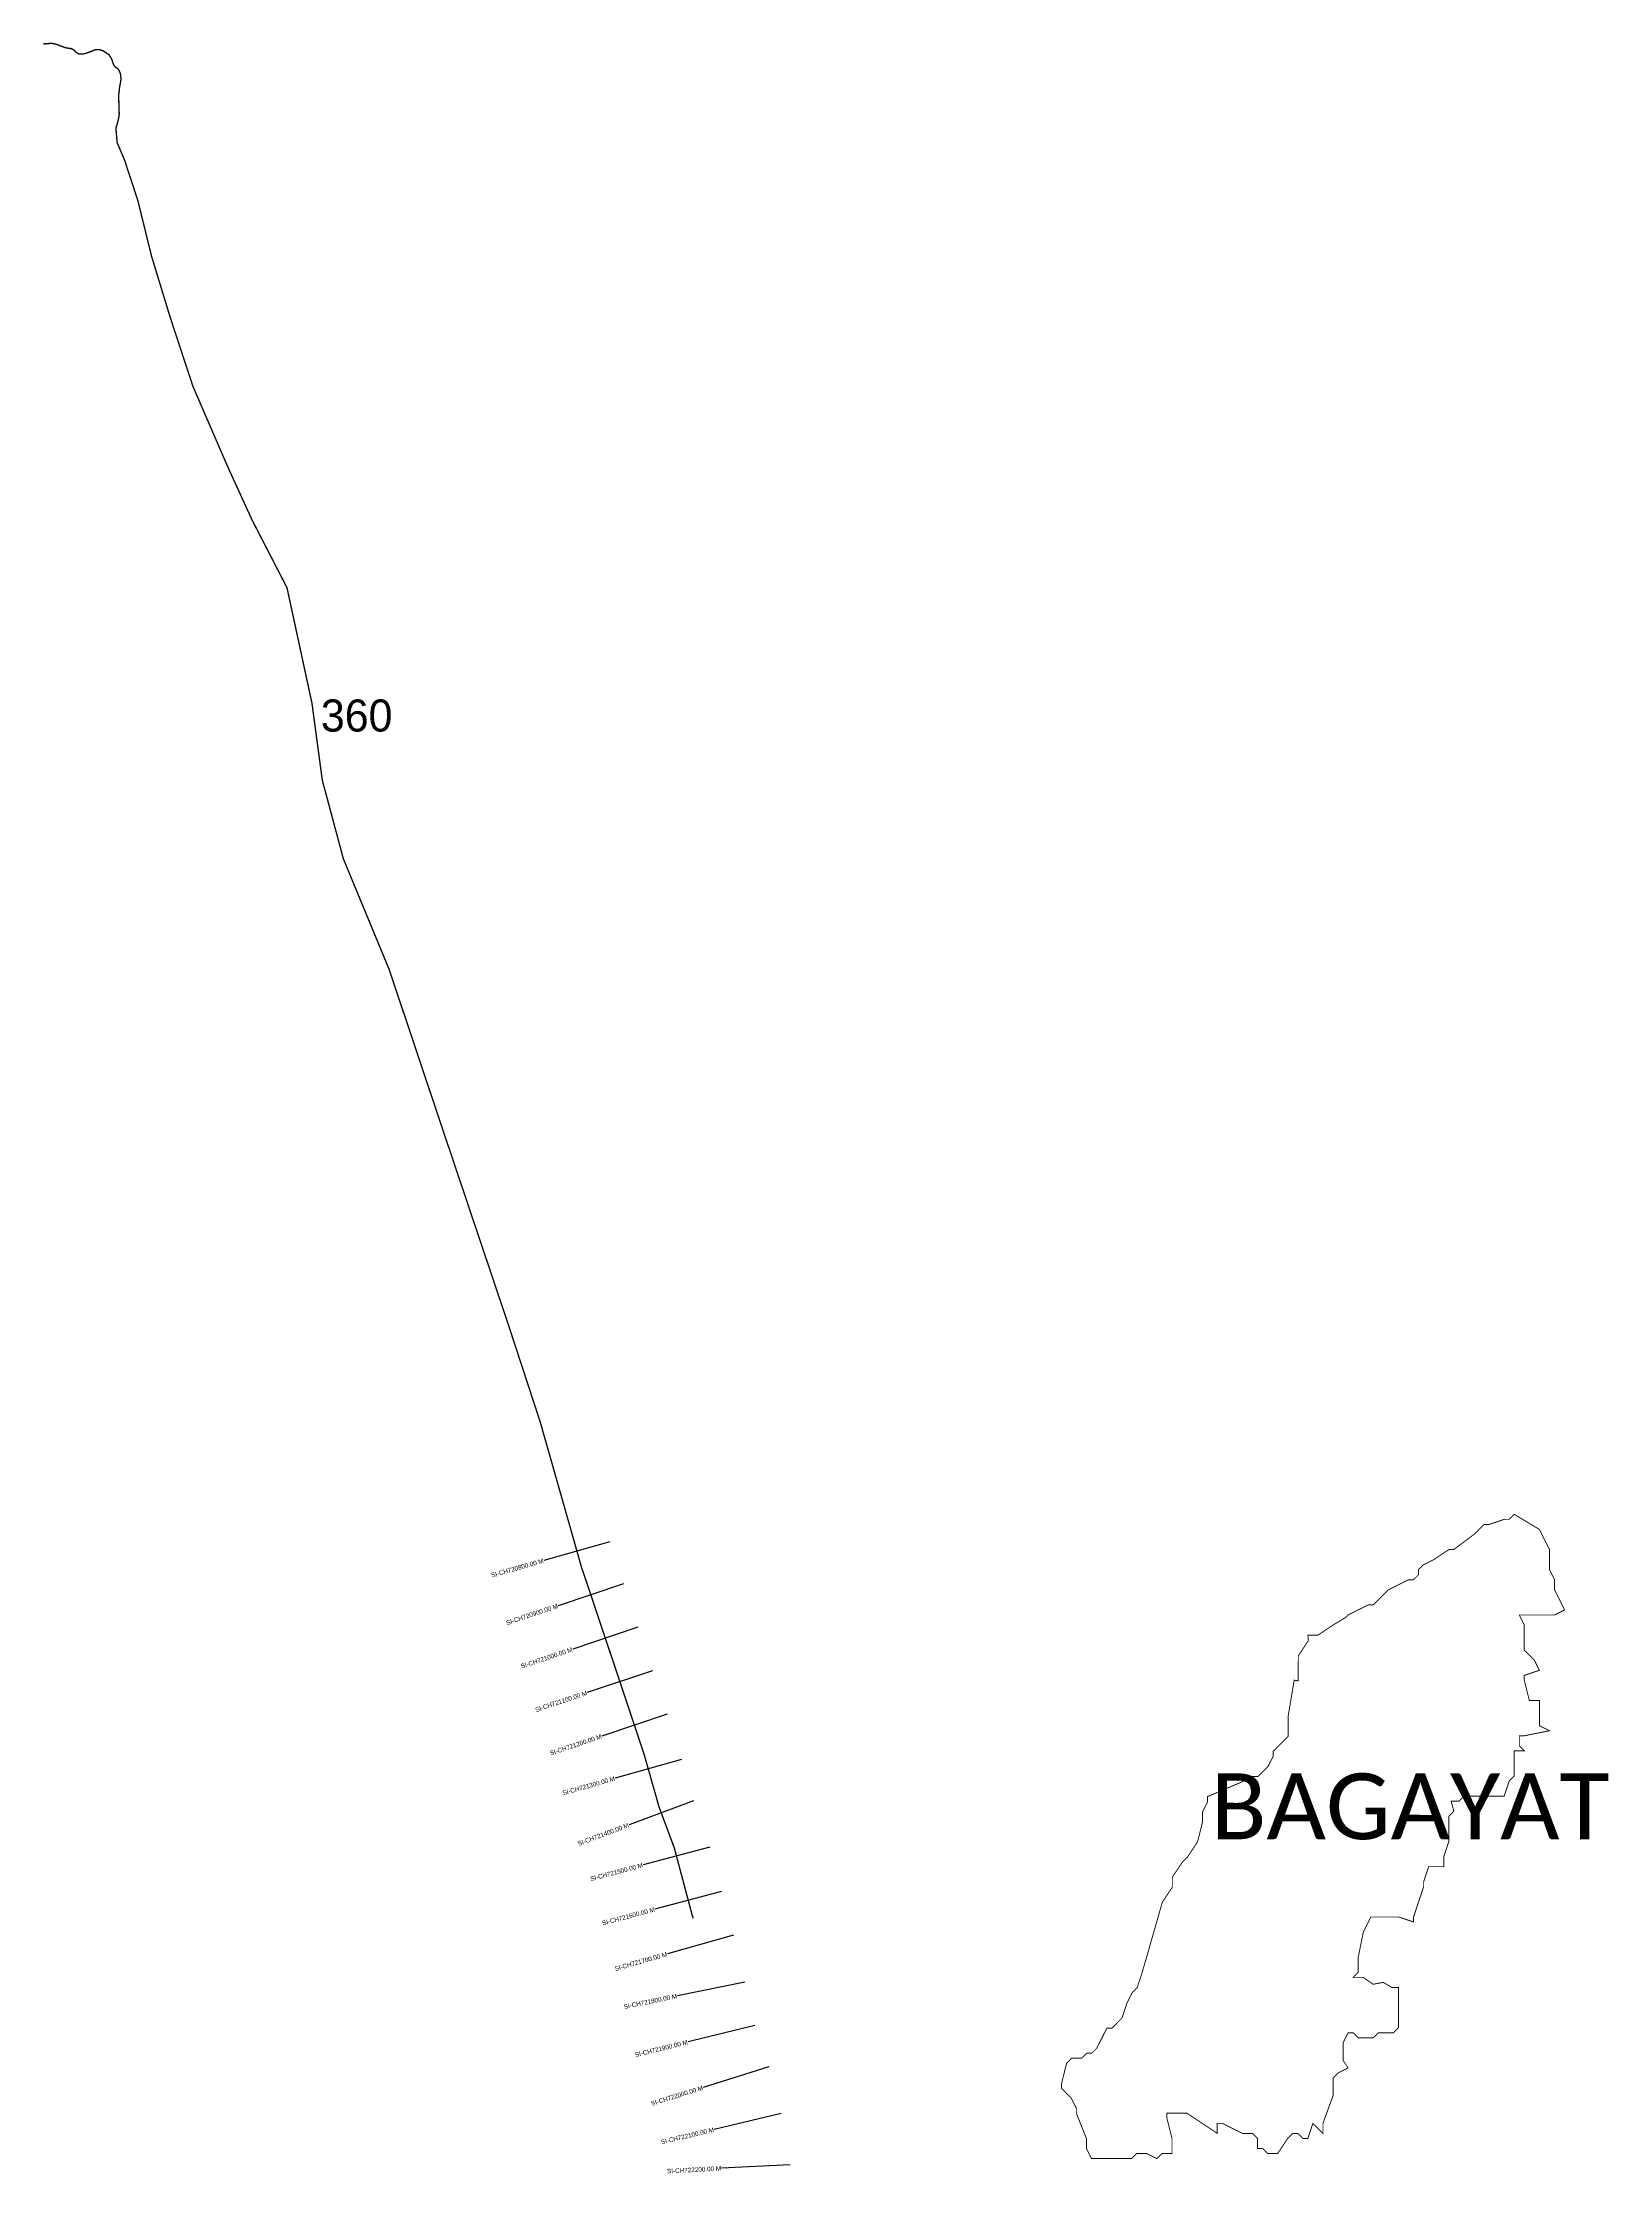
# Model space of a CAD drawing. Header units: metres. Extents: x 355286 to 358701, y 1743110 to 1747757.
import ezdxf
from ezdxf.enums import TextEntityAlignment as Align

# ---------------------------------------------------------------- set-up
doc = ezdxf.new("R2010")
doc.units = ezdxf.units.M
for name, color, linetype in [('CS', 134, 'Continuous'), ('CSMark', 6, 'Continuous'), ('NATURALLY PROTECTED', 3, 'Continuous'), ('VILLAGE NAME', 250, 'Continuous')]:
    doc.layers.add(name, color=color, linetype=linetype)

msp = doc.modelspace()

# ---------------------------------------------------------------- linework, layer by layer
at = {"color": 6, "const_width": 2}
msp.add_lwpolyline([(358045.3, 1744283.6), (358067.2, 1744283.6), (358100.2, 1744305.6), (358127.6, 1744322), (358133.1, 1744327.5), (358177, 1744349.5), (358188, 1744349.5), (358220.9, 1744382.4), (358264.8, 1744404.4), (358275.8, 1744404.4), (358286.8, 1744415.3), (358286.8, 1744426.3), (358297.8, 1744437.3), (358319.7, 1744448.3), (358352.7, 1744470.2), (358363.6, 1744470.2), (358407.6, 1744503.2), (358429.5, 1744525.1), (358440.5, 1744525.1), (358473.4, 1744536.1), (358484.4, 1744536.1), (358495.4, 1744547.1), (358550.3, 1744514.2), (358572.2, 1744470.2), (358572.2, 1744426.3), (358583.2, 1744404.4), (358583.2, 1744382.4), (358605.2, 1744338.5), (358583.2, 1744327.5), (358506.4, 1744327.5), (358517.3, 1744305.6), (358517.3, 1744250.7), (358539.3, 1744228.7), (358550.3, 1744206.8), (358517.3, 1744195.8), (358517.3, 1744184.8), (358528.3, 1744140.9), (358550.3, 1744140.9), (358550.3, 1744086), (358572.2, 1744075), (358517.3, 1744064.1), (358506.4, 1744064.1), (358506.4, 1744042.1), (358517.3, 1744031.1), (358495.4, 1744031.1), (358495.4, 1743976.2), (358484.4, 1743965.2), (358473.4, 1743932.3), (358385.6, 1743932.3), (358374.6, 1743921.3), (358357.8, 1743921.3), (358363.6, 1743899.4), (358352.7, 1743888.4), (358352.7, 1743833.5), (358341.7, 1743800.6), (358341.7, 1743778.6), (358308.7, 1743778.6), (358297.8, 1743745.7), (358297.8, 1743734.7), (358275.8, 1743668.8), (358275.8, 1743657.9), (358242.9, 1743668.8), (358182.5, 1743668.8), (358166.1, 1743635.9), (358155.1, 1743581), (358155.1, 1743548.1), (358144.1, 1743537.1), (358166.1, 1743537.1), (358187.3, 1743522), (358210, 1743526.1), (358228.3, 1743515.1), (358242.9, 1743515.1), (358242.9, 1743427.3), (358231.9, 1743416.3), (358199, 1743416.3), (358188, 1743405.4), (358155.1, 1743405.4), (358144.1, 1743416.3), (358133.1, 1743416.3), (358122.1, 1743394.4), (358122.1, 1743356), (358133.1, 1743339.5), (358111.2, 1743328.5), (358100.2, 1743317.5), (358100.2, 1743279.1), (358078.2, 1743218.7), (358078.2, 1743196.8), (358056.3, 1743218.7), (358045.3, 1743185.8), (358034.3, 1743185.8), (358023.3, 1743196.8), (358012.3, 1743196.8), (358001.4, 1743185.8), (357979.4, 1743152.9), (357957.5, 1743152.9), (357946.5, 1743163.9), (357935.5, 1743163.9), (357935.5, 1743185.8), (357924.5, 1743196.8), (357902.6, 1743196.8), (357858.6, 1743218.7), (357847.7, 1743218.7), (357847.7, 1743196.8), (357781.8, 1743240.7), (357737.9, 1743240.7), (357737.9, 1743229.7), (357748.9, 1743185.8), (357748.9, 1743152.9), (357726.9, 1743152.9), (357716, 1743141.9), (357694, 1743152.9), (357672, 1743152.9), (357661.1, 1743141.9), (357573.2, 1743141.9), (357562.2, 1743163.9), (357562.2, 1743185.8), (357540.3, 1743240.7), (357540.3, 1743251.7), (357529.3, 1743273.6), (357508.1, 1743294.8), (357508.1, 1743305.7), (357519, 1743349.6), (357530, 1743360.6), (357552, 1743360.6), (357562.9, 1743371.6), (357573.9, 1743371.6), (357584.9, 1743382.6), (357606.9, 1743426.4), (357617.9, 1743426.4), (357639.8, 1743448.4), (357650.8, 1743481.3), (357661.8, 1743503.3), (357672.8, 1743514.2), (357683.8, 1743547.2), (357727.8, 1743700.9), (357749.7, 1743733.8), (357749.7, 1743755.7), (357771.7, 1743788.7), (357782.7, 1743799.7), (357804.7, 1743832.6), (357815.6, 1743876.5), (357815.7, 1743898.4), (357826.6, 1743920.4), (357826.6, 1743931.4), (357903.5, 1743964.3), (357914.5, 1743975.3), (357936.4, 1743975.2), (357958.4, 1743997.2), (357969.4, 1744019.1), (357969.4, 1744030.1), (358002.3, 1744063.1), (358002.3, 1744106.9), (358015.4, 1744185.3), (358024.3, 1744183.8), (358024.4, 1744238.7), (358046.3, 1744271.6), (358045.3, 1744283.6)], dxfattribs=at)
at = {"layer": 'CS'}
for p, q in [((356523.1, 1744487.4), (356378.9, 1744446.4)), ((356552.4, 1744395.4), (356410.1, 1744347.8)), ((356584.1, 1744300.6), (356441.8, 1744253)), ((356615.8, 1744205.8), (356473.6, 1744158.2)), ((356647.5, 1744110.9), (356505.3, 1744063.3)), ((356678.8, 1744012.2), (356534.4, 1743971.4)), ((356705.2, 1743922.1), (356564.6, 1743869.8)), ((356740.6, 1743821), (356595.6, 1743782.4)), ((356766.3, 1743724.3), (356621.3, 1743685.8)), ((356792.6, 1743629.1), (356648.3, 1743588.2)), ((356817.2, 1743526.4), (356670.2, 1743496.6)), ((356839, 1743431.9), (356693.3, 1743396.2)), ((356869.6, 1743341.8), (356726.4, 1743297)), ((356896.4, 1743240.2), (356750.5, 1743205.3)), ((356916.4, 1743128.4), (356766.6, 1743120.6))]:
    msp.add_line(p, q, dxfattribs=at)
at = {"layer": 'NATURALLY PROTECTED', "const_width": 3, "flags": 128}
msp.add_lwpolyline([(355287.1, 1747755.2), (355291.5, 1747754.3), (355304.4, 1747755.6), (355313.5, 1747754.2), (355335.3, 1747746), (355342.9, 1747744.8), (355348.2, 1747744), (355353.8, 1747741), (355359.1, 1747735.8), (355364.2, 1747732.6), (355370.4, 1747732), (355379, 1747733.5), (355388.5, 1747736.6), (355397, 1747740.4), (355401.8, 1747741.7), (355409.2, 1747742), (355418, 1747739.1), (355430.3, 1747730.8), (355436.2, 1747721.4), (355440.3, 1747709.2), (355444.1, 1747703.9), (355449.9, 1747700.1), (355453, 1747695.3), (355455.8, 1747687.6), (355456.6, 1747677.1), (355453.5, 1747659.5), (355451.5, 1747641.9), (355452.7, 1747600.5), (355450.9, 1747589.4), (355445.5, 1747569.9), (355448.2, 1747539.1), (355464.3, 1747501.1), (355493.4, 1747412.5), (355523.3, 1747290.9), (355564, 1747157.6), (355613.5, 1747007.4), (355688.5, 1746833.9), (355743.1, 1746714.6), (355818.6, 1746568.3), (355873.1, 1746316.3), (355895.6, 1746148.5), (355941.5, 1745977.1), (356041.4, 1745735.7), (356154.2, 1745398.7), (356301.1, 1744961.8), (356371, 1744748.3), (356426, 1744555), (356460.3, 1744434.1), (356524.9, 1744241.2), (356597.2, 1744024.9), (356630, 1743909.2), (356663.5, 1743819.1), (356704.3, 1743665.7)], dxfattribs=at)

# ---------------------------------------------------------------- texts
at = {"insert": (355892.5, 1746324.4), "char_height": 70, "attachment_point": 1}
msp.add_mtext_dynamic_manual_height_columns('360', width=70, gutter_width=1, heights=[0], dxfattribs=at)
at = {"layer": 'CSMark'}
for s, rotation, p in [('SI-CH720800.00 M', 15.8705, (356377.9, 1744446.1)), ('SI-CH720900.00 M', 18.4986, (356409.2, 1744347.5)), ('SI-CH721000.00 M', 18.4986, (356440.9, 1744252.7)), ('SI-CH721100.00 M', 18.4986, (356472.6, 1744157.9)), ('SI-CH721200.00 M', 18.4986, (356504.3, 1744063)), ('SI-CH721300.00 M', 15.7926, (356533.5, 1743971.1)), ('SI-CH721400.00 M', 20.3896, (356563.7, 1743869.5)), ('SI-CH721500.00 M', 14.9049, (356594.6, 1743782.1)), ('SI-CH721600.00 M', 14.9049, (356620.4, 1743685.5)), ('SI-CH721700.00 M', 15.8418, (356647.3, 1743587.9)), ('SI-CH721800.00 M', 11.4746, (356669.2, 1743496.4)), ('SI-CH721900.00 M', 13.7843, (356692.4, 1743396)), ('SI-CH722000.00 M', 17.3649, (356725.5, 1743296.7)), ('SI-CH722100.00 M', 13.4564, (356749.5, 1743205.1)), ('SI-CH722200.00 M', 2.967, (356765.6, 1743120.5))]:
    msp.add_text(s, height=10, rotation=rotation, dxfattribs=at).set_placement(p, align=Align.MIDDLE_RIGHT)
at = {"layer": 'VILLAGE NAME', "insert": (357833.2, 1743982.1), "char_height": 143.7, "attachment_point": 1, "rotation": 359.9793}
msp.add_mtext_dynamic_manual_height_columns('{\\fCalibri|b0|i0|c0|p34;BAGAYAT}', width=1418, gutter_width=718.5, heights=[0], dxfattribs=at)

doc.saveas('drawing.dxf')
